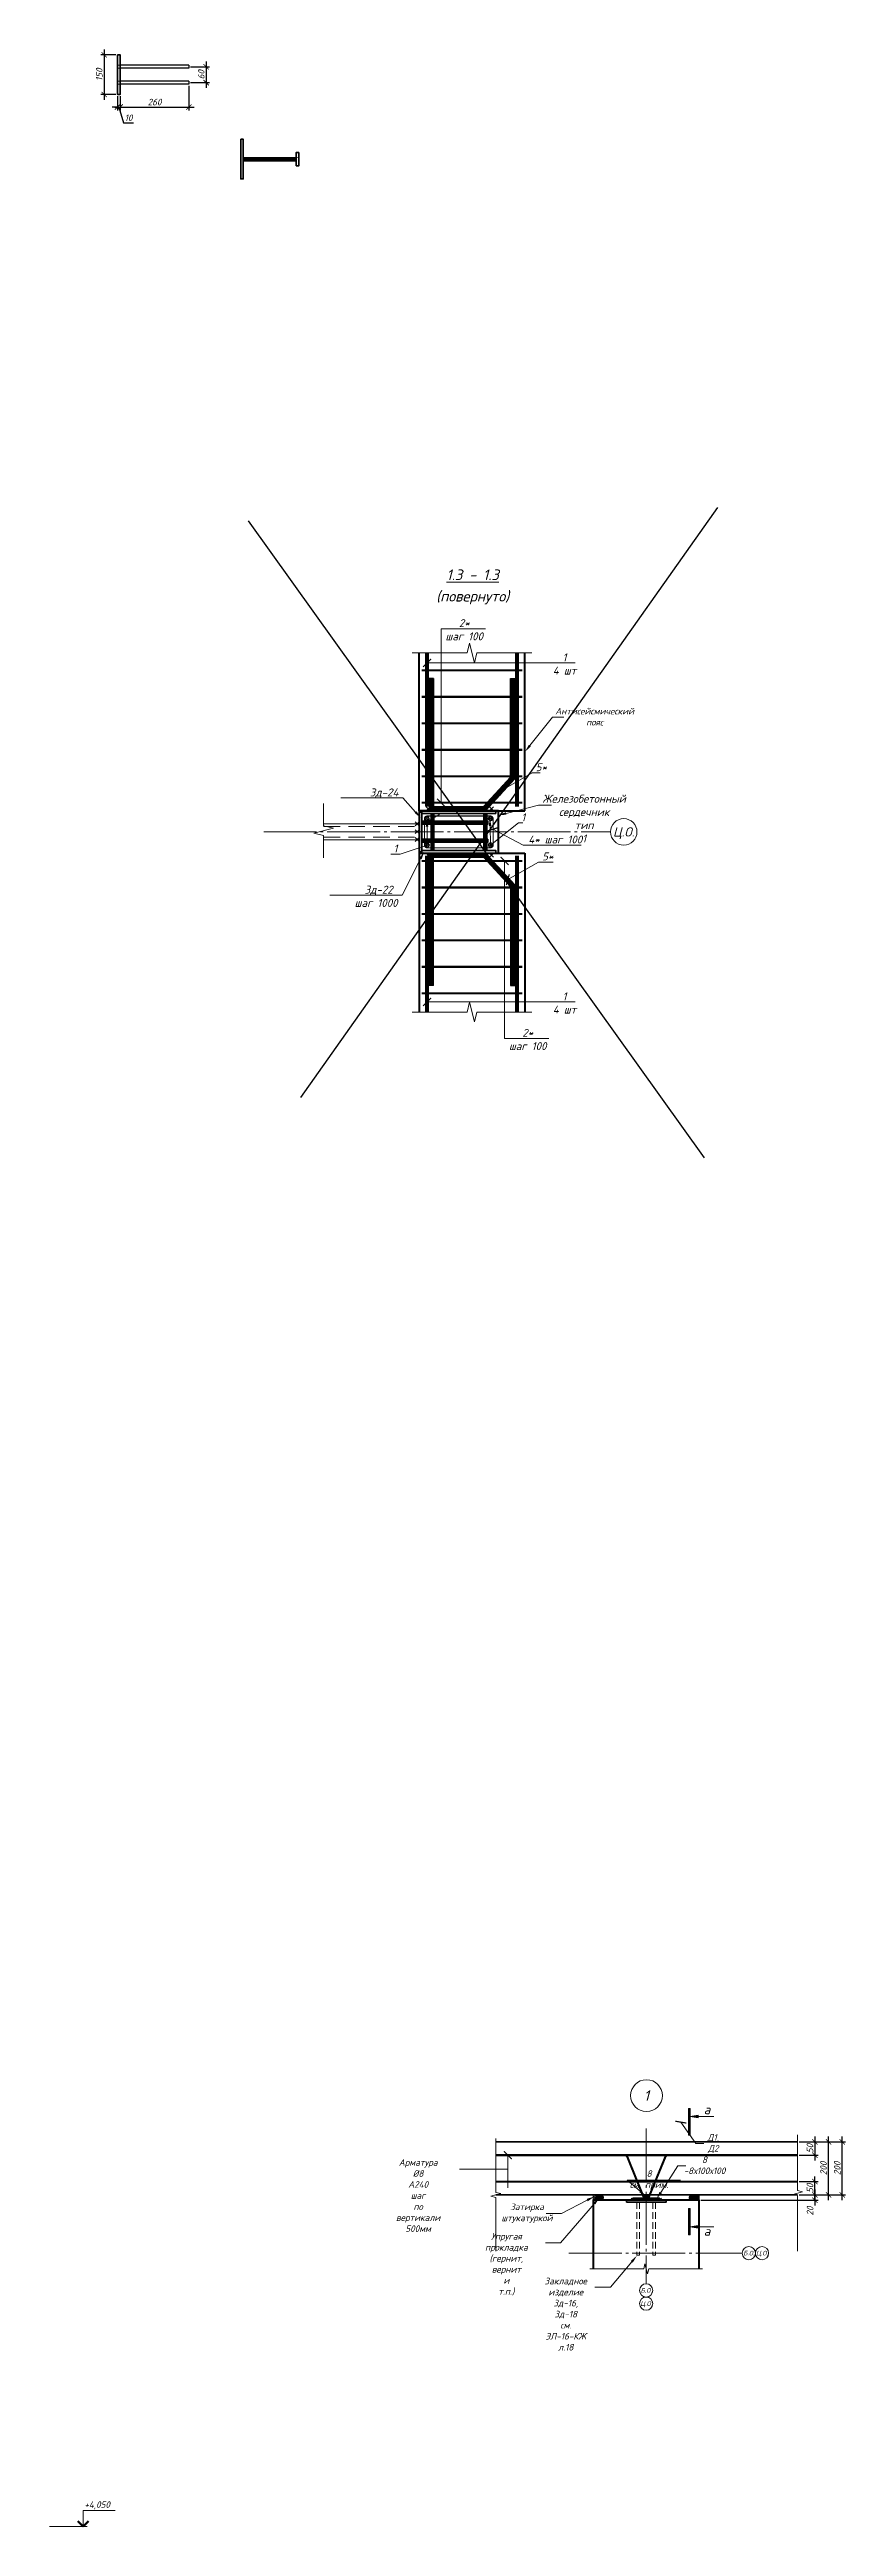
# Model space of a CAD drawing. Header units: millimetres. Extents: x -1807136 to 209800, y 0 to 410608.
# Drawn here: x 24615 to 27623, y 33299 to 42657 of the extents above; entities that cross this region are included whole.
import ezdxf
from ezdxf import colors
from ezdxf.entities.mleader import LeaderData, LeaderLine
from ezdxf.enums import TextEntityAlignment as Align
from ezdxf.math import Vec2, Vec3

# ---------------------------------------------------------------- set-up
doc = ezdxf.new("R2010")
doc.units = ezdxf.units.MM
doc.header["$PDMODE"] = 3
for name, pattern in [('DASHED2', [0.375, 0.25, -0.125]), ('GOST2.303 5', [24, 20, -1.5, 1, -1.5]), ('HIDDEN', [0.375, 0.25, -0.125])]:
    doc.linetypes.add(name, pattern=pattern)
doc.layers.get('0').update_dxf_attribs({"lineweight": 5})
doc.layers.get('Defpoints').update_dxf_attribs({"lineweight": 0})
for name, color, linetype, lineweight in [('!!!Металл', 7, 'Continuous', 15), ('!!!Металл разрез', 7, 'Continuous', 35), ('#Cварка', 96, 'Continuous', 30), ('#Dimensions', 7, 'Continuous', 9), ('#Арматура', 152, 'Continuous', 30), ('#Бетон разрез', 22, 'Continuous', 40), ('#Выноски', 7, 'Continuous', 15), ('#Газобетон', 152, 'Continuous', 35), ('#Границы штриховок', 7, 'Continuous', 20), ('#Оси', 7, 'Continuous', 9), ('#разм', 7, 'Continuous', 9), ('A-okno', 7, 'Continuous', 0), ('k_ Каркасы', 66, 'Continuous', 0), ('k_ Размеры', 7, 'Continuous', 15), ('Штриховка', 7, 'Continuous', 25)]:
    doc.layers.add(name, color=color, linetype=linetype, lineweight=lineweight)
doc.layers.add('#Hatch', color=252, linetype='Continuous', lineweight=5, true_color=0x696969)
doc.layers.add('#Арматура вид_2', color=7, linetype='Continuous', lineweight=35, true_color=0x616161)
doc.styles.add('GOST 2.304', font='isocpeui.ttf')
doc.styles.get("Standard").update_dxf_attribs({"font": 'arial.ttf'})
doc.styles.add('STEP PR', font='isocpeui.ttf')
doc.dimstyles.new('SPDS', dxfattribs={"dimscale": 10, "dimtxt": 2.5, "dimasz": 2, "dimexe": 1.25, "dimexo": 0.625, "dimtad": 1, "dimdec": 0, "dimrnd": 0.001, "dimtxsty": 'STEP PR', "dimblk": 'ARCHTICK', "dimcen": 2.5, "dimdle": 2, "dimclrd": 256, "dimclre": 256, "dimclrt": 7, "dimadec": 0, "dimazin": 2, "dimtfac": 0.75, "dimtdec": 0, "dimtmove": 1, "dimatfit": 3, "dimfxl": 1, "dimtolj": 1, "dimarcsym": 1})
pattern_1 = [(37.5, (7688.913, 2869.9263), (-0.08000156, 2.44706619), [0, -1.9304, 0, -2.159, 0, -2.06375]), (7.5, (7688.913, 2869.9263), (2.24761642, 3.5841255), [0, -1.0414, 0, -1.7399, 0, -0.66675]), (327.5, (7687.3509, 2869.9263), (3.95496185, 0.00718592), [0, -0.635, 0, -2.286, 0, -2.9845]), (317.5, (7687.351, 2869.9263), (3.81778226, 1.11464662), [0, -0.3175, 0, -1.4986, 0, -1.7145])]
pattern_2 = [(45, (7692.1996, 2869.9263), (-1.122532015, 1.122532015), []), (135, (7692.1996, 2869.9263), (-1.122532015, -1.122532015), [])]

msp = doc.modelspace()

# ---------------------------------------------------------------- texts
at = {"layer": '#Dimensions', "style": 'STEP PR'}
for s, p in [('(повернуто)', (26214.13083, 40571.51016)), ('%%U1.3 - 1.3', (26214.13083, 40652.66015))]:
    msp.add_text(s, height=40, dxfattribs=at).set_placement(p, align=Align.CENTER)
at = {"layer": '#Оси', "linetype": 'Continuous', "ltscale": 100, "style": 'GOST 2.304'}
for s, height, p in [('Ц.О.', 35, (26785.08193, 39701.28124)), ('Б.О.', 17.5, (27257.92456, 34332.07622)), ('Ц.О.', 17.5, (27307.92456, 34332.07622)), ('Б.О.', 17.5, (26870.11944, 34191.26748)), ('Ц.О.', 17.5, (26870.11944, 34141.26748))]:
    msp.add_text(s, height=height, dxfattribs=at).set_placement(p, align=Align.MIDDLE_CENTER)

# ---------------------------------------------------------------- blocks, each defined once
blk = doc.blocks.new('_ArchTick')
at = {"color": 0, "linetype": 'ByBlock', "const_width": 0.15}
blk.add_lwpolyline([(-0.5, -0.5), (0.5, 0.5)], dxfattribs=at)
blk = doc.blocks.new('*D214')
at = {"layer": 'Defpoints', "color": 0, "transparency": 16777216}
for p in [(24871.6, 42636.8), (24821.1, 42486.8), (24871.6, 42486.8)]:
    blk.add_point(p, dxfattribs=at)
at = {"layer": 'k_ Размеры', "lineweight": -2, "transparency": 16777216}
for p, q in [((24865.3, 42636.8), (24808.6, 42636.8)), ((24821.1, 42656.8), (24821.1, 42466.8)), ((24865.3, 42486.8), (24808.6, 42486.8))]:
    blk.add_line(p, q, dxfattribs=at)
at = {"layer": 'k_ Размеры', "lineweight": -2, "transparency": 16777216, "xscale": 20, "yscale": 20, "zscale": 20}
for p, rotation in [((24821.1, 42636.8), 90), ((24821.1, 42486.8), 270)]:
    blk.add_blockref('_ArchTick', p, dxfattribs=dict(at, rotation=rotation))
at = {"layer": 'k_ Размеры', "color": 7, "transparency": 16777216, "insert": (24802.4, 42561.8), "char_height": 25, "attachment_point": 5, "rotation": 90, "style": 'STEP PR'}
blk.add_mtext('\\A1;150', dxfattribs=at)
blk = doc.blocks.new('*D215')
at = {"layer": 'Defpoints', "color": 0, "transparency": 16777216}
for p in [(24871.6, 42486.8), (24881.6, 42486.8), (24881.6, 42439.6)]:
    blk.add_point(p, dxfattribs=at)
at = {"layer": 'k_ Размеры', "lineweight": -2, "transparency": 16777216}
for p, q in [((24871.6, 42439.6), (24851.6, 42439.6)), ((24871.6, 42480.6), (24871.6, 42427.1)), ((24871.6, 42439.6), (24881.6, 42439.6)), ((24871.6, 42439.6), (24881.6, 42439.6)), ((24876.6, 42439.6), (24894.4, 42380.2)), ((24881.6, 42480.6), (24881.6, 42427.1)), ((24881.6, 42439.6), (24901.6, 42439.6)), ((24894.4, 42380.2), (24932, 42380.2))]:
    blk.add_line(p, q, dxfattribs=at)
at = {"layer": 'k_ Размеры', "lineweight": -2, "transparency": 16777216, "xscale": 20, "yscale": 20, "zscale": 20}
blk.add_blockref('_ArchTick', (24871.6, 42439.6), dxfattribs=at)
at = {"layer": 'k_ Размеры', "lineweight": -2, "transparency": 16777216, "xscale": 20, "yscale": 20, "zscale": 20, "rotation": 180}
blk.add_blockref('_ArchTick', (24881.6, 42439.6), dxfattribs=at)
at = {"layer": 'k_ Размеры', "color": 7, "transparency": 16777216, "insert": (24913.2, 42399), "char_height": 25, "attachment_point": 5, "style": 'STEP PR'}
blk.add_mtext('\\A1;10', dxfattribs=at)
blk = doc.blocks.new('*D216')
at = {"layer": 'Defpoints', "color": 0, "transparency": 16777216}
for p in [(24881.6, 42486.8), (25141.6, 42525.8), (25141.6, 42439.6)]:
    blk.add_point(p, dxfattribs=at)
at = {"layer": 'k_ Размеры', "lineweight": -2, "transparency": 16777216}
for p, q in [((25141.6, 42519.6), (25141.6, 42427.1)), ((24861.6, 42439.6), (25161.6, 42439.6)), ((24881.6, 42480.6), (24881.6, 42427.1))]:
    blk.add_line(p, q, dxfattribs=at)
at = {"layer": 'k_ Размеры', "lineweight": -2, "transparency": 16777216, "xscale": 20, "yscale": 20, "zscale": 20, "rotation": 180}
blk.add_blockref('_ArchTick', (24881.6, 42439.6), dxfattribs=at)
at = {"layer": 'k_ Размеры', "lineweight": -2, "transparency": 16777216, "xscale": 20, "yscale": 20, "zscale": 20}
blk.add_blockref('_ArchTick', (25141.6, 42439.6), dxfattribs=at)
at = {"layer": 'k_ Размеры', "color": 7, "transparency": 16777216, "insert": (25011.6, 42458.3), "char_height": 25, "attachment_point": 5, "style": 'STEP PR'}
blk.add_mtext('\\A1;260', dxfattribs=at)
blk = doc.blocks.new('*D217')
at = {"layer": 'Defpoints', "color": 0, "transparency": 16777216}
for p in [(25141.6, 42591.8), (25141.6, 42531.8), (25206.7, 42531.8)]:
    blk.add_point(p, dxfattribs=at)
at = {"layer": 'k_ Размеры', "lineweight": -2, "transparency": 16777216}
for p, q in [((25147.8, 42591.8), (25219.2, 42591.8)), ((25206.7, 42611.8), (25206.7, 42511.8)), ((25147.8, 42531.8), (25219.2, 42531.8))]:
    blk.add_line(p, q, dxfattribs=at)
at = {"layer": 'k_ Размеры', "lineweight": -2, "transparency": 16777216, "xscale": 20, "yscale": 20, "zscale": 20}
for p, rotation in [((25206.7, 42591.8), 90), ((25206.7, 42531.8), 270)]:
    blk.add_blockref('_ArchTick', p, dxfattribs=dict(at, rotation=rotation))
at = {"layer": 'k_ Размеры', "color": 7, "transparency": 16777216, "insert": (25187.9, 42561.8), "char_height": 25, "attachment_point": 5, "rotation": 90, "style": 'STEP PR'}
blk.add_mtext('\\A1;60', dxfattribs=at)
blk = doc.blocks.new('*U247')
at = {"color": 0, "linetype": 'ByBlock', "lineweight": -2}
for p, q in [((13.58, 0), (13.9, 1.25)), ((13.9, 1.25), (14.52, -1.25)), ((13.58, 0), (0, 0)), ((14.52, -1.25), (14.83, 0)), ((28.42, 0), (14.83, 0))]:
    blk.add_line(p, q, dxfattribs=at)
blk = doc.blocks.new('*U246')
at = {"color": 0, "linetype": 'ByBlock', "lineweight": -2}
for p, q in [((14.02, 0), (14.33, 1.25)), ((14.33, 1.25), (14.96, -1.25)), ((14.02, 0), (0, 0)), ((14.96, -1.25), (15.27, 0)), ((29.29, 0), (15.27, 0))]:
    blk.add_line(p, q, dxfattribs=at)
blk = doc.blocks.new('*U248')
at = {"layer": '#Арматура', "lineweight": 0}
h = blk.add_hatch(dxfattribs=at)
h.set_pattern_fill('ANSI31', scale=1.2)
edge = h.paths.add_edge_path()
edge.add_arc((0, 6), 6, 0, 360)
blk.add_circle((0, 6), 6)
blk = doc.blocks.new('*D272')
at = {"layer": 'Defpoints', "color": 0, "transparency": 16777216}
for p in [(27442.6, 34752.1), (27610.9, 34752.1), (27442.6, 34552.1)]:
    blk.add_point(p, dxfattribs=at)
at = {"layer": 'k_ Размеры', "lineweight": -2, "transparency": 16777216}
for p, q in [((27448.8, 34752.1), (27623.4, 34752.1)), ((27610.9, 34532.1), (27610.9, 34772.1)), ((27448.8, 34552.1), (27623.4, 34552.1))]:
    blk.add_line(p, q, dxfattribs=at)
at = {"layer": 'k_ Размеры', "lineweight": -2, "transparency": 16777216, "xscale": 20, "yscale": 20, "zscale": 20}
for p, rotation in [((27610.9, 34752.1), 90), ((27610.9, 34552.1), 270)]:
    blk.add_blockref('_ArchTick', p, dxfattribs=dict(at, rotation=rotation))
at = {"layer": 'k_ Размеры', "color": 7, "transparency": 16777216, "insert": (27592.2, 34652.1), "char_height": 25, "attachment_point": 5, "rotation": 90, "style": 'STEP PR'}
blk.add_mtext('\\A1;200', dxfattribs=at)
blk = doc.blocks.new('*D273')
at = {"layer": 'Defpoints', "color": 0, "transparency": 16777216}
for p in [(27442.6, 34752.1), (27559.2, 34752.1), (27442.6, 34552.1)]:
    blk.add_point(p, dxfattribs=at)
at = {"layer": 'k_ Размеры', "lineweight": -2, "transparency": 16777216}
for p, q in [((27448.8, 34752.1), (27571.7, 34752.1)), ((27559.2, 34532.1), (27559.2, 34772.1)), ((27448.8, 34552.1), (27571.7, 34552.1))]:
    blk.add_line(p, q, dxfattribs=at)
at = {"layer": 'k_ Размеры', "lineweight": -2, "transparency": 16777216, "xscale": 20, "yscale": 20, "zscale": 20}
for p, rotation in [((27559.2, 34752.1), 90), ((27559.2, 34552.1), 270)]:
    blk.add_blockref('_ArchTick', p, dxfattribs=dict(at, rotation=rotation))
at = {"layer": 'k_ Размеры', "color": 7, "transparency": 16777216, "insert": (27540.4, 34652.1), "char_height": 25, "attachment_point": 5, "rotation": 90, "style": 'STEP PR'}
blk.add_mtext('\\A1;200', dxfattribs=at)
blk = doc.blocks.new('*U251')
at = {"color": 0, "linetype": 'ByBlock', "lineweight": -2}
for p, q in [((13.58, 0), (13.9, 1.25)), ((13.9, 1.25), (14.52, -1.25)), ((13.58, 0), (0, 0)), ((14.52, -1.25), (14.83, 0)), ((28.42, 0), (14.83, 0))]:
    blk.add_line(p, q, dxfattribs=at)
blk = doc.blocks.new('*D274')
at = {"layer": 'Defpoints', "color": 0, "transparency": 16777216}
for p in [(27442.6, 34602.1), (27442.6, 34552.1), (27507.9, 34602.1)]:
    blk.add_point(p, dxfattribs=at)
at = {"layer": 'k_ Размеры', "lineweight": -2, "transparency": 16777216}
for p, q in [((27448.8, 34602.1), (27520.4, 34602.1)), ((27448.8, 34552.1), (27520.4, 34552.1)), ((27507.9, 34532.1), (27507.9, 34622.1))]:
    blk.add_line(p, q, dxfattribs=at)
at = {"layer": 'k_ Размеры', "lineweight": -2, "transparency": 16777216, "xscale": 20, "yscale": 20, "zscale": 20}
for p, rotation in [((27507.9, 34602.1), 90), ((27507.9, 34552.1), 270)]:
    blk.add_blockref('_ArchTick', p, dxfattribs=dict(at, rotation=rotation))
at = {"layer": 'k_ Размеры', "color": 7, "transparency": 16777216, "insert": (27489.2, 34577.1), "char_height": 25, "attachment_point": 5, "rotation": 90, "style": 'STEP PR'}
blk.add_mtext('\\A1;50', dxfattribs=at)
blk = doc.blocks.new('*D275')
at = {"layer": 'Defpoints', "color": 0, "transparency": 16777216}
for p in [(27442.6, 34752.1), (27442.6, 34702.1), (27507.9, 34702.1)]:
    blk.add_point(p, dxfattribs=at)
at = {"layer": 'k_ Размеры', "lineweight": -2, "transparency": 16777216}
for p, q in [((27448.8, 34752.1), (27520.4, 34752.1)), ((27507.9, 34772.1), (27507.9, 34682.1)), ((27448.8, 34702.1), (27520.4, 34702.1))]:
    blk.add_line(p, q, dxfattribs=at)
at = {"layer": 'k_ Размеры', "lineweight": -2, "transparency": 16777216, "xscale": 20, "yscale": 20, "zscale": 20}
for p, rotation in [((27507.9, 34752.1), 90), ((27507.9, 34702.1), 270)]:
    blk.add_blockref('_ArchTick', p, dxfattribs=dict(at, rotation=rotation))
at = {"layer": 'k_ Размеры', "color": 7, "transparency": 16777216, "insert": (27489.2, 34727.1), "char_height": 25, "attachment_point": 5, "rotation": 90, "style": 'STEP PR'}
blk.add_mtext('\\A1;50', dxfattribs=at)
blk = doc.blocks.new('*D276')
at = {"layer": 'Defpoints', "color": 0, "transparency": 16777216}
for p in [(27070.1, 34532.1), (27442.6, 34552.1), (27507.9, 34532.1)]:
    blk.add_point(p, dxfattribs=at)
at = {"layer": 'k_ Размеры', "lineweight": -2, "transparency": 16777216}
for p, q in [((27076.4, 34532.1), (27520.4, 34532.1)), ((27448.8, 34552.1), (27520.4, 34552.1)), ((27507.9, 34572.1), (27507.9, 34512.1))]:
    blk.add_line(p, q, dxfattribs=at)
at = {"layer": 'k_ Размеры', "lineweight": -2, "transparency": 16777216, "xscale": 20, "yscale": 20, "zscale": 20}
for p, rotation in [((27507.9, 34552.1), 90), ((27507.9, 34532.1), 270)]:
    blk.add_blockref('_ArchTick', p, dxfattribs=dict(at, rotation=rotation))
at = {"layer": 'k_ Размеры', "color": 7, "transparency": 16777216, "insert": (27489.5, 34491.1), "char_height": 25, "attachment_point": 5, "rotation": 90, "style": 'STEP PR'}
blk.add_mtext('\\A1;20', dxfattribs=at)
blk = doc.blocks.new('*U255')
for p, q in [((-0.5, 0.5), (0.5, -0.5)), ((0.5, 0.5), (-0.5, -0.5)), ((1.5, 0.5), (2.5, -0.5)), ((2.5, 0.5), (1.5, -0.5)), ((3.5, 0.5), (4.5, -0.5)), ((4.5, 0.5), (3.5, -0.5))]:
    blk.add_line(p, q)
blk = doc.blocks.new('_None')
blk = doc.blocks.new('*U265')
at = {"color": 0, "linetype": 'ByBlock', "lineweight": -2}
blk.add_circle((0, 0), 6, dxfattribs=at)
blk.add_attdef('Узел', text='', height=4, dxfattribs=at).set_placement((0, 0), align=Align.MIDDLE_CENTER)
blk = doc.blocks.new('*U267')
at = {"linetype": 'ByBlock', "ltscale": 100}
h = blk.add_hatch(color=256, dxfattribs=at)
h.dxf.hatch_style = 1
h.paths.add_polyline_path([(35, 1000), (-35, 1000), (-35, 0), (35, 0)])
h = blk.add_hatch(color=256, dxfattribs=at)
h.dxf.hatch_style = 1
h.paths.add_polyline_path([(335, 750), (335, 700), (335, 650), (35, 700)])
for p, q in [((-35, 1000), (35, 1000)), ((-35, 0), (-35, 1000)), ((35, 1000), (35, 0)), ((35, 0), (-35, 0)), ((35, 700), (335, 750)), ((35, 700), (335, 650)), ((335, 750), (335, 700)), ((335, 650), (335, 700))]:
    blk.add_line(p, q, dxfattribs=at)
at = {"linetype": 'ByBlock', "ltscale": 100, "extrusion": (0, 1, 0), "elevation": 700}
blk.add_lwpolyline([(-925, 0), (-335, 0)], dxfattribs=at)
at = {"ltscale": 100, "style": 'STEP PR'}
blk.add_attdef('Nv', text='', height=350, dxfattribs=at).set_placement((781, 790), align=Align.RIGHT)
blk = doc.blocks.new('*U268')
at = {"linetype": 'ByBlock', "ltscale": 100}
h = blk.add_hatch(color=256, dxfattribs=at)
h.dxf.hatch_style = 1
h.paths.add_polyline_path([(35, 0), (-35, 0), (-35, -1000), (35, -1000)])
h = blk.add_hatch(color=256, dxfattribs=at)
h.dxf.hatch_style = 1
h.paths.add_polyline_path([(335, -750), (335, -700), (335, -650), (35, -700)])
for p, q in [((35, 0), (-35, 0)), ((-35, 0), (-35, -1000)), ((35, -1000), (35, 0)), ((35, -700), (335, -650)), ((35, -700), (335, -750)), ((335, -650), (335, -700)), ((335, -750), (335, -700)), ((-35, -1000), (35, -1000))]:
    blk.add_line(p, q, dxfattribs=at)
at = {"linetype": 'ByBlock', "ltscale": 100, "extrusion": (0, -1, 0), "elevation": 700}
blk.add_lwpolyline([(925, 0), (335, 0)], dxfattribs=at)
at = {"ltscale": 100, "style": 'STEP PR'}
blk.add_attdef('Nv', text='', height=350, dxfattribs=at).set_placement((781, -1140), align=Align.RIGHT)
blk = doc.blocks.new('*U97')
at = {"layer": '#разм', "ltscale": 100, "elevation": 0}
for points in [[(4577173, -920400), (4578375, -920400)], [(4577173, -921000), (4577173, -920400)], [(4575899, -921000), (4577323, -921000)]]:
    blk.add_lwpolyline(points, dxfattribs=at)
at = {"layer": 'A-okno', "color": 0, "lineweight": 50, "ltscale": 100, "elevation": 0}
for points in [[(4577173, -921000), (4576973, -920800)], [(4577173, -921000), (4577373, -920800)]]:
    blk.add_lwpolyline(points, dxfattribs=at)
at = {"layer": '#разм', "style": 'STEP PR'}
for tag, p in [('ОТМЕТКА', (4577216, -920299)), ('ПРИМЕЧАНИЕ', (4577314, -920711))]:
    blk.add_attdef(tag, p, '', height=250, dxfattribs=at)
blk = doc.blocks.new('*U100')
at = {"color": 0, "linetype": 'ByBlock', "lineweight": -2}
for p, q in [((6.92, 0), (7.23, 1.25)), ((7.23, 1.25), (7.85, -1.25)), ((6.92, 0), (0, 0)), ((7.85, -1.25), (8.17, 0)), ((15.08, 0), (8.17, 0))]:
    blk.add_line(p, q, dxfattribs=at)
blk = doc.blocks.new('*U88')
at = {"color": 0, "linetype": 'ByBlock', "lineweight": -2}
for p, q in [((6.92, 0), (7.23, 1.25)), ((7.23, 1.25), (7.85, -1.25)), ((6.92, 0), (0, 0)), ((7.85, -1.25), (8.17, 0)), ((15.08, 0), (8.17, 0))]:
    blk.add_line(p, q, dxfattribs=at)
blk = doc.blocks.new('*U29')
at = {"layer": '#Арматура', "lineweight": 0}
h = blk.add_hatch(dxfattribs=at)
h.set_pattern_fill('ANSI31', scale=1.6)
edge = h.paths.add_edge_path()
edge.add_arc((0, 8), 8, 0, 360)
blk.add_circle((0, 8), 8)
blk = doc.blocks.new('*U106')
at = {"color": 0, "linetype": 'ByBlock', "lineweight": -2}
for p, q in [((2.78125, 0), (3.09375, 1.25)), ((3.09375, 1.25), (3.71875, -1.25)), ((2.78125, 0), (0, 0)), ((3.71875, -1.25), (4.03125, 0)), ((6.8125, 0), (4.03125, 0))]:
    blk.add_line(p, q, dxfattribs=at)
blk = doc.blocks.new('*U92')
for p, q in [((-0.5, 0.5), (0.5, -0.5)), ((0.5, 0.5), (-0.5, -0.5)), ((1.5, 0.5), (2.5, -0.5)), ((2.5, 0.5), (1.5, -0.5)), ((3.5, 0.5), (4.5, -0.5)), ((4.5, 0.5), (3.5, -0.5))]:
    blk.add_line(p, q)
blk = doc.blocks.new('*U182')
for p, q in [((-0.5, 0.5), (0.5, -0.5)), ((0.5, 0.5), (-0.5, -0.5)), ((1.5, 0.5), (2.5, -0.5)), ((2.5, 0.5), (1.5, -0.5)), ((3.5, 0.5), (4.5, -0.5)), ((4.5, 0.5), (3.5, -0.5)), ((5.5, 0.5), (6.5, -0.5)), ((6.5, 0.5), (5.5, -0.5)), ((7.5, 0.5), (8.5, -0.5)), ((8.5, 0.5), (7.5, -0.5)), ((9.5, 0.5), (10.5, -0.5)), ((10.5, 0.5), (9.5, -0.5)), ((11.5, 0.5), (12.5, -0.5)), ((12.5, 0.5), (11.5, -0.5)), ((13.5, 0.5), (14.5, -0.5)), ((14.5, 0.5), (13.5, -0.5)), ((15.5, 0.5), (16.5, -0.5)), ((16.5, 0.5), (15.5, -0.5))]:
    blk.add_line(p, q)
blk = doc.blocks.new('*U107')
for p, q in [((-0.5, 0.5), (0.5, -0.5)), ((0.5, 0.5), (-0.5, -0.5)), ((1.5, 0.5), (2.5, -0.5)), ((2.5, 0.5), (1.5, -0.5)), ((3.5, 0.5), (4.5, -0.5)), ((4.5, 0.5), (3.5, -0.5)), ((5.5, 0.5), (6.5, -0.5)), ((6.5, 0.5), (5.5, -0.5)), ((7.5, 0.5), (8.5, -0.5)), ((8.5, 0.5), (7.5, -0.5)), ((9.5, 0.5), (10.5, -0.5)), ((10.5, 0.5), (9.5, -0.5)), ((11.5, 0.5), (12.5, -0.5)), ((12.5, 0.5), (11.5, -0.5)), ((13.5, 0.5), (14.5, -0.5)), ((14.5, 0.5), (13.5, -0.5)), ((15.5, 0.5), (16.5, -0.5)), ((16.5, 0.5), (15.5, -0.5))]:
    blk.add_line(p, q)

# ---------------------------------------------------------------- dimensions: what is measured, and where the dimension line sits
at = {"layer": 'k_ Размеры'}
for base, p1, p2, picture, middle in [((24821.13092, 42486.83501), (24871.56146, 42636.83501), (24871.56146, 42486.83501), '*D214', (24802.38092, 42561.83501)), ((25206.67565, 42531.83501), (25141.56146, 42591.83501), (25141.56146, 42531.83501), '*D217', (25187.92565, 42561.83501))]:
    dim = msp.add_linear_dim(base=base, p1=p1, p2=p2, angle=90, dimstyle='SPDS', dxfattribs=at)
    dim.commit()
    dim.dimension.update_dxf_attribs({"geometry": picture, "text_midpoint": middle})
for base, p1, p2, picture, middle in [((24881.56146, 42439.57601), (24871.56146, 42486.83501), (24881.56146, 42486.83501), '*D215', (24900.62396, 42398.95101)), ((25141.56146, 42439.57601), (24881.56146, 42486.83501), (25141.56146, 42525.83501), '*D216', (25011.56146, 42458.32601))]:
    dim = msp.add_linear_dim(base=base, p1=p1, p2=p2, dimstyle='SPDS', dxfattribs=at)
    dim.commit()
    dim.dimension.update_dxf_attribs({"geometry": picture, "text_midpoint": middle})
for base, p1, p2, picture, middle in [((27610.90959, 34752.07622), (27442.56672, 34552.07622), (27442.56672, 34752.07622), '*D272', (27592.15959, 34652.07622)), ((27507.94927, 34702.07622), (27442.56672, 34752.07622), (27442.56672, 34702.07622), '*D275', (27489.19927, 34727.07622)), ((27507.94927, 34602.07622), (27442.56672, 34552.07622), (27442.56672, 34602.07622), '*D274', (27489.19927, 34577.07622))]:
    dim = msp.add_linear_dim(base=base, p1=p1, p2=p2, angle=90, dimstyle='SPDS', override={"dimscale": 10}, dxfattribs=at)
    dim.commit()
    dim.dimension.update_dxf_attribs({"geometry": picture, "text_midpoint": middle})
dim = msp.add_linear_dim(base=(27559.16608, 34752.07622), p1=(27442.56672, 34552.07622), p2=(27442.56672, 34752.07622), angle=90, text='200', dimstyle='SPDS', override={"dimscale": 10}, dxfattribs=at)
dim.commit()
dim.dimension.update_dxf_attribs({"geometry": '*D273', "text_midpoint": (27540.41608, 34652.07622)})
dim = msp.add_linear_dim(base=(27507.94927, 34532.07622), p1=(27442.56672, 34552.07622), p2=(27070.11944, 34532.07622), angle=90, dimstyle='SPDS', dxfattribs=at)
dim.commit()
dim.dimension.update_dxf_attribs({"geometry": '*D276', "text_midpoint": (27508.23946, 34491.09767), "dimtype": 160})

# ---------------------------------------------------------------- hatches: boundary and pattern name
at = {"layer": '#Hatch'}
h = msp.add_hatch(dxfattribs=at)
h.set_pattern_fill('AR-SAND', color=256, scale=0.05)
h.set_pattern_definition(pattern_1)
edge = h.paths.add_edge_path()
edge.add_line((26670.11944, 34552.07622), (26670.11944, 34532.07622))
edge.add_line((26670.11944, 34532.07622), (26693.58095, 34532.07622))
edge.add_ellipse((26693.58095, 34542.07622), major_axis=(14.57418, 0), ratio=0.6861448396, start_angle=90, end_angle=270, ccw=False)
edge.add_line((26693.58095, 34552.07622), (26670.11944, 34552.07622))
h = msp.add_hatch(dxfattribs=at)
h.set_pattern_fill('ANSI37', color=256, scale=0.5)
h.set_pattern_definition(pattern_2)
edge = h.paths.add_edge_path()
edge.add_ellipse((26693.58095, 34542.07622), major_axis=(14.57418, 0), ratio=0.6861448396, start_angle=0, end_angle=360)
h = msp.add_hatch(dxfattribs=at)
h.set_pattern_fill('ANSI37', color=256, scale=0.5)
h.set_pattern_definition(pattern_2)
edge = h.paths.add_edge_path()
edge.add_ellipse((27046.65794, 34542.07622), major_axis=(-14.57418, 0), ratio=0.6861448396, start_angle=0, end_angle=360, ccw=False)
h = msp.add_hatch(dxfattribs=at)
h.set_pattern_fill('AR-SAND', color=256, scale=0.05)
h.set_pattern_definition(pattern_1)
edge = h.paths.add_edge_path()
edge.add_ellipse((27046.65794, 34542.07622), major_axis=(-14.57418, 0), ratio=0.6861448396, start_angle=90, end_angle=270)
edge.add_line((27046.65794, 34552.07622), (27070.11944, 34552.07622))
edge.add_line((27070.11944, 34552.07622), (27070.11944, 34532.07622))
edge.add_line((27070.11944, 34532.07622), (27046.65794, 34532.07622))

# ---------------------------------------------------------------- linework, layer by layer
at = {"layer": '!!!Металл'}
for points in [[(25650.82204, 39731.28124), (26011.56729, 39731.28124)], [(25650.82204, 39671.28124), (26011.56729, 39671.28124)]]:
    msp.add_lwpolyline(points, dxfattribs=at)
at = {"layer": '!!!Металл', "linetype": 'HIDDEN', "ltscale": 250}
msp.add_lwpolyline([(25650.82204, 39721.28124), (26011.56729, 39721.28124)], dxfattribs=at)
at = {"layer": '!!!Металл разрез'}
for points in [[(24871.56146, 42636.83501), (24881.56146, 42636.83501), (24881.56146, 42486.83501), (24871.56146, 42486.83501)], [(25337.18786, 42317.95684), (25347.18786, 42317.95684), (25347.18786, 42167.95684), (25337.18786, 42167.95684)], [(25557.18786, 42267.95684), (25547.18786, 42267.95684), (25547.18786, 42217.95684), (25557.18786, 42217.95684)], [(26011.56729, 39776.28124), (26021.56729, 39776.28124), (26021.56729, 39626.28124), (26011.56729, 39626.28124)], [(26021.56729, 39781.28124), (26021.56729, 39771.28124), (26301.56729, 39771.28124), (26301.56729, 39781.28124)], [(26021.56729, 39621.28124), (26021.56729, 39631.28124), (26301.56729, 39631.28124), (26301.56729, 39621.28124)], [(26795.11944, 34524.07622), (26795.11944, 34532.07622), (26945.11944, 34532.07622), (26945.11944, 34524.07622)]]:
    msp.add_lwpolyline(points, close=True, dxfattribs=at)
for points in [[(26870.11944, 34540.07622), (26820.11944, 34540.07622), (26820.11944, 34532.07622)], [(26870.11944, 34540.07622), (26920.11944, 34540.07622), (26920.11944, 34532.07622)]]:
    msp.add_lwpolyline(points, dxfattribs=at)
at = {"layer": '#Арматура'}
for points in [[(25141.56146, 42597.83501), (24881.56146, 42597.83501)], [(25141.56146, 42585.83501), (24881.56146, 42585.83501)], [(25141.56146, 42597.83501), (25141.56146, 42585.83501)], [(25141.56146, 42537.83501), (24881.56146, 42537.83501)], [(25141.56146, 42525.83501), (24881.56146, 42525.83501)], [(25141.56146, 42537.83501), (25141.56146, 42525.83501)], [(25347.18786, 42248.95684), (25547.18786, 42248.95684)], [(25347.18786, 42236.95684), (25547.18786, 42236.95684)], [(26049.56729, 40281.28124), (26049.56729, 39781.28124), (26262.56199, 39781.28124), (26373.56729, 39901.53698), (26373.56729, 40281.28124)], [(26065.56729, 40281.28124), (26049.56729, 40281.28124)], [(26065.56729, 40281.28124), (26065.56729, 39797.28124), (26255.55669, 39797.28124), (26357.56729, 39907.79273), (26357.56729, 40281.28124)], [(26357.56729, 40281.28124), (26373.56729, 40281.28124)], [(26055.56729, 39771.28124), (26055.56729, 39631.28124)], [(26067.56729, 39771.28124), (26067.56729, 39631.28124)], [(26255.56729, 39771.28124), (26255.56729, 39631.28124)], [(26267.56729, 39771.28124), (26267.56729, 39631.28124)], [(26271.56729, 39741.28124), (26021.56729, 39741.28124)], [(26271.56729, 39729.28124), (26021.56729, 39729.28124)], [(26271.56729, 39741.28124), (26271.56729, 39729.28124)], [(26271.56729, 39673.28124), (26021.56729, 39673.28124)], [(26271.56729, 39661.28124), (26021.56729, 39661.28124)], [(26049.56729, 39121.28124), (26049.56729, 39621.28124), (26262.56199, 39621.28124), (26373.56729, 39501.0255), (26373.56729, 39121.28124)], [(26065.56729, 39121.28124), (26065.56729, 39605.28124), (26255.55669, 39605.28124), (26357.56729, 39494.76976), (26357.56729, 39121.28124)], [(26271.56729, 39673.28124), (26271.56729, 39661.28124)], [(26065.56729, 39121.28124), (26049.56729, 39121.28124)], [(26357.56729, 39121.28124), (26373.56729, 39121.28124)]]:
    msp.add_lwpolyline(points, dxfattribs=at)
for points, const_width in [([(26041.56729, 40377.18718), (26041.56729, 39796.28124)], 16), ([(26381.56729, 40377.18718), (26381.56729, 39796.28124)], 16), ([(26021.56729, 40311.28124), (26401.56729, 40311.28124)], 8), ([(26021.56729, 40211.28124), (26401.56729, 40211.28124)], 8), ([(26021.56729, 40111.28124), (26401.56729, 40111.28124)], 8), ([(26021.56729, 40011.28124), (26401.56729, 40011.28124)], 8), ([(26021.56729, 39911.28124), (26401.56729, 39911.28124)], 8), ([(26021.56729, 39811.28124), (26401.56729, 39811.28124)], 8), ([(26021.56729, 39591.28124), (26401.56729, 39591.28124)], 8), ([(26041.56729, 39611.28124), (26041.56729, 39020.73974)], 16), ([(26381.56729, 39611.28124), (26381.56729, 39020.73974)], 16), ([(26021.56729, 39491.28124), (26401.56729, 39491.28124)], 8), ([(26021.56729, 39391.28124), (26401.56729, 39391.28124)], 8), ([(26021.56729, 39291.28124), (26401.56729, 39291.28124)], 8), ([(26021.56729, 39191.28124), (26401.56729, 39191.28124)], 8), ([(26021.56729, 39091.28124), (26401.56729, 39091.28124)], 8), ([(26301.78378, 34702.07622), (27442.56672, 34702.07622)], 8), ([(26301.78378, 34602.07622), (27442.56672, 34602.07622)], 8)]:
    msp.add_lwpolyline(points, dxfattribs=dict(at, const_width=const_width))
at = {"layer": '#Арматура вид_2', "color": 7, "true_color": 0xffffff, "const_width": 12}
for points in [[(25347.18786, 42242.95684), (25547.18786, 42242.95684)], [(26061.56729, 39771.28124), (26061.56729, 39631.28124)], [(26261.56729, 39771.28124), (26261.56729, 39631.28124)], [(26271.56729, 39735.28124), (26021.56729, 39735.28124)], [(26271.56729, 39667.28124), (26021.56729, 39667.28124)]]:
    msp.add_lwpolyline(points, dxfattribs=at)
at = {"layer": '#Арматура вид_2', "const_width": 16}
for points in [[(26057.56729, 40281.28124), (26057.56729, 39789.28124), (26259.05934, 39789.28124), (26365.56729, 39904.66485), (26365.56729, 40281.28124)], [(26057.56729, 39121.28124), (26057.56729, 39613.28124), (26259.05934, 39613.28124), (26365.56729, 39497.89763), (26365.56729, 39121.28124)]]:
    msp.add_lwpolyline(points, dxfattribs=at)
at = {"layer": '#Арматура вид_2', "const_width": 8}
msp.add_lwpolyline([(27257.64114, 34702.07622), (26951.86997, 34702.07622, 0.3039319964), (26942.623, 34695.88324), (26879.35824, 34542.24939, -0.6681786379), (26860.88065, 34542.24939), (26798.62604, 34695.88324, 0.3039319964), (26789.37906, 34702.07622), (26480.64813, 34702.07622)], format="xyb", dxfattribs=at)
at = {"layer": '#Бетон разрез'}
for points in [[(26011.56729, 39781.28124), (26011.56729, 40377.18718)], [(26411.56729, 39781.28124), (26411.56729, 40377.18718)], [(26011.56729, 39781.28124), (26411.56729, 39781.28124)], [(26011.56729, 39621.28124), (26011.56729, 39020.73974)], [(26011.56729, 39621.28124), (26411.56729, 39621.28124)], [(26411.56729, 39621.28124), (26411.56729, 39020.73974)], [(27070.11944, 34272.93384), (27070.11944, 34532.07622), (26670.11944, 34532.07622), (26670.11944, 34272.93384)]]:
    msp.add_lwpolyline(points, dxfattribs=at)
msp.add_lwpolyline([(26011.56729, 39621.28124), (26311.56729, 39621.28124), (26311.56729, 39781.28124), (26011.56729, 39781.28124)], close=True, dxfattribs=at)
at = {"layer": '#Газобетон'}
for points in [[(26301.78378, 34752.07622), (27442.56672, 34752.07622)], [(26301.78378, 34552.07622), (27442.56672, 34552.07622)]]:
    msp.add_lwpolyline(points, dxfattribs=at)
at = {"layer": '#Границы штриховок'}
for points in [[(26670.11944, 34532.07622), (26670.11944, 34552.07622)], [(27070.11944, 34532.07622), (27070.11944, 34552.07622)]]:
    msp.add_lwpolyline(points, dxfattribs=at)
msp.add_ellipse((26693.58095, 34542.07622), major_axis=(14.57418, 0), ratio=0.6861448396, start_param=-1.5707963268, end_param=4.7123889804, dxfattribs=at)
at = {"layer": '#Границы штриховок', "extrusion": (0, 0, -1)}
msp.add_ellipse((27046.65794, 34542.07622), major_axis=(-14.57418, 0), ratio=0.6861448396, start_param=-1.5707963268, end_param=4.7123889804, dxfattribs=at)
at = {"layer": '#Оси', "linetype": 'GOST2.303 5', "ltscale": 10}
for points in [[(25424.39207, 39701.28124), (26685.08193, 39701.28124), (26735.08193, 39701.28124)], [(26870.11944, 34803.06487), (26870.11944, 34241.26748), (26870.11944, 34216.26748)], [(26577.57962, 34332.07622), (27207.92456, 34332.07622), (27232.92456, 34332.07622)]]:
    msp.add_lwpolyline(points, dxfattribs=at)
at = {"layer": '#Оси', "linetype": 'Continuous', "ltscale": 100}
for centre, radius in [((26785.08193, 39701.28124), 50), ((27257.92456, 34332.07622), 25), ((27307.92456, 34332.07622), 25), ((26870.11944, 34191.26748), 25), ((26870.11944, 34141.26748), 25)]:
    msp.add_circle(centre, radius, dxfattribs=at)
for points in [[(24881.56146, 42597.83501), (24871.56146, 42597.83501)], [(24881.56146, 42585.83501), (24871.56146, 42585.83501)], [(24881.56146, 42537.83501), (24871.56146, 42537.83501)], [(24881.56146, 42525.83501), (24871.56146, 42525.83501)], [(25557.18786, 42267.95684), (25557.18786, 42217.95684)], [(26095.56729, 39771.28124), (26107.56729, 39771.28124)], [(26670.11944, 34532.07622), (26670.11944, 34552.07622)], [(26795.11944, 34532.07622), (26795.11944, 34524.07622)], [(26945.11944, 34532.07622), (26945.11944, 34524.07622)], [(27070.11944, 34532.07622), (27070.11944, 34552.07622)], [(26835.11944, 34324.07622), (26845.11944, 34324.07622)], [(26895.11944, 34324.07622), (26905.11944, 34324.07622)]]:
    msp.add_lwpolyline(points)
at = {"linetype": 'HIDDEN', "ltscale": 20}
msp.add_lwpolyline([(25547.18786, 42248.95684), (25557.18786, 42248.95684)], dxfattribs=at)
at = {"linetype": 'HIDDEN', "ltscale": 250}
msp.add_lwpolyline([(25650.82204, 39681.28124), (26011.56729, 39681.28124)], dxfattribs=at)
at = {"linetype": 'DASHED2', "ltscale": 100}
for points in [[(26835.11944, 34524.07622), (26835.11944, 34324.07622)], [(26845.11944, 34524.07622), (26845.11944, 34324.07622)], [(26895.11944, 34524.07622), (26895.11944, 34324.07622)], [(26905.11944, 34524.07622), (26905.11944, 34324.07622)]]:
    msp.add_lwpolyline(points, dxfattribs=at)
at = {"layer": 'k_ Каркасы', "const_width": 4}
msp.add_lwpolyline([(26031.56729, 39751.28124), (26031.56729, 39651.28124, 0.4142135624), (26041.56729, 39641.28124), (26281.56729, 39641.28124, 0.4142135624), (26291.56729, 39651.28124), (26291.56729, 39751.28124, 0.4142135624), (26281.56729, 39761.28124), (26041.56729, 39761.28124, 0.4142135624), (26031.56729, 39751.28124, 0.4142135624), (26041.56729, 39741.28124, 0.0984914033), (26045.39413, 39742.04245), (26088.6954, 39767.04245)], format="xyb", dxfattribs=at)
at = {"layer": 'Штриховка'}
for points in [[(27139.1229, 40926.23293), (25563.70783, 38698.0603)], [(25365.53919, 40876.71677), (27089.58074, 38470.29024)]]:
    msp.add_lwpolyline(points, dxfattribs=at)

# ---------------------------------------------------------------- block references
at = {"layer": '#Cварка', "xscale": -15, "yscale": 15, "zscale": 15}
msp.add_blockref('*U182', (26285.72473, 39788.78124), dxfattribs=at)
at = {"layer": '#Cварка'}
for name, p, xscale, yscale, zscale, rotation in [('*U92', (26004.06729, 39732.11843), -15, 15, 15, 90), ('*U107', (26285.70284, 39613.78124), 15, 15, 15, 180), ('*U255', (26816.67681, 34536.07622), -8, -8, -8, 180), ('*U255', (26924.50305, 34535.83229), 8, -8, -8, 180)]:
    msp.add_blockref(name, p, dxfattribs=dict(at, xscale=xscale, yscale=yscale, zscale=zscale, rotation=rotation))
at = {"layer": '#Dimensions', "xscale": 0.1, "yscale": 0.1, "zscale": 0.1}
msp.add_blockref('*U97', (-432975.33633, 125399.42334, 0), dxfattribs=at).add_auto_attribs({'ОТМЕТКА': '+4,050'})
at = {"layer": '#Арматура', "xscale": -1}
msp.add_blockref('*U29', (26041.56729, 39743.28124), dxfattribs=at)
at = {"layer": '#Арматура'}
msp.add_blockref('*U29', (26281.56729, 39743.28124), dxfattribs=at)
at = {"layer": '#Арматура', "rotation": 180}
msp.add_blockref('*U29', (26041.56729, 39659.28124), dxfattribs=at)
at = {"layer": '#Арматура', "xscale": -1}
for name, p, rotation in [('*U29', (26281.56729, 39659.28124), 180), ('*U248', (26876.11944, 34546.07622), 90)]:
    msp.add_blockref(name, p, dxfattribs=dict(at, rotation=rotation))
for name, p, xscale, yscale, zscale in [('*U88', (26437.81729, 40377.18718), -30, -30, -30), ('*U100', (26437.83988, 39020.73974), -30, -30, -30), ('*U251', (27083.24444, 34272.93384), -15, -15, -15)]:
    msp.add_blockref(name, p, dxfattribs=dict(xscale=xscale, yscale=yscale, zscale=zscale))
for name, p, xscale, yscale, zscale, rotation in [('*U106', (25650.82204, 39603.65024), -30, -30, -30, 270), ('*U247', (26301.78378, 34765.20122), -15, -15, -15, 90), ('*U246', (27442.56672, 34778.32622), -15, -15, -15, 90)]:
    msp.add_blockref(name, p, dxfattribs=dict(xscale=xscale, yscale=yscale, zscale=zscale, rotation=rotation))
ref = msp.add_blockref('*U265', (26871.19114, 34927.26412), dxfattribs=dict(xscale=10, yscale=10, zscale=10))
ref.add_attrib('Узел', '1', dxfattribs={"color": 0, "linetype": 'ByBlock', "lineweight": -2, "height": 40, "style": 'STEP PR'}).set_placement((26871.19114, 34927.26412), align=Align.MIDDLE_CENTER)
ref = msp.add_blockref('*U267', (27033.06806, 34777.98718), dxfattribs=dict(xscale=0.1, yscale=0.1, zscale=0.1))
ref.add_attrib('Nv', 'а', dxfattribs={"ltscale": 100, "height": 35, "style": 'STEP PR'}).set_placement((27112.37789, 34856.98852), align=Align.RIGHT)
ref = msp.add_blockref('*U268', (27033.06806, 34501.19748), dxfattribs=dict(xscale=0.1, yscale=0.1, zscale=0.1))
ref.add_attrib('Nv', 'а', dxfattribs={"ltscale": 100, "height": 35, "style": 'STEP PR'}).set_placement((27112.37789, 34397.69614), align=Align.RIGHT)

msp.set_redraw_order([(e.dxf.handle, doc.entitydb.next_handle()) for e in msp.query("TEXT MTEXT ATTDEF DIMENSION ARC_DIMENSION")])  # texts and dimensions are drawn at this point

# ---------------------------------------------------------------- leaders
at = {"layer": '#Выноски'}
ml = msp.add_multileader_mtext('Standard', dxfattribs=at)
ml.set_content('\\A1;2*\\Pшаг 100', color=256, style='STEP PR')
ml.set_leader_properties(color=256, linetype='ByLayer', lineweight=-1)
ml.set_arrow_properties(name='ARCHTICK')
ml.build(insert=Vec2(0, 0))
ml.multileader.update_dxf_attribs({"text_left_attachment_type": 6, "text_right_attachment_type": 6, "dogleg_length": 0, "arrow_head_size": 30, "scale": 0.1})
ctx = ml.context
ctx.base_point, ctx.scale, ctx.char_height, ctx.arrow_head_size, ctx.landing_gap_size, ctx.plane_origin = Vec3(26094.89464, 40468.97459), 0.1, 30, 30, 12.5, Vec3(26841.9542, 39432.94272)
ctx.left_attachment, ctx.right_attachment, ctx.text_align_type = 6, 6, 1
notes = []
notes.append((ctx, [(0, (1, 1, 0), (26094.89464, 40468.97459), (1, 0), 0, [(0, [(26094.89464, 39811.28124), (26094.89464, 40311.28124)], 0, [])])]))
ctx.mtext.insert, ctx.mtext.rotation, ctx.mtext.alignment, ctx.mtext.flow_direction = Vec3(26182.24691, 40504.97459), 6.2831853072, 2, 5
ml = msp.add_multileader_mtext('Standard', dxfattribs=at)
ml.set_content('\\A1;1\\P4 шт', color=256, style='STEP PR')
ml.set_leader_properties(color=256, linetype='ByLayer', lineweight=-1)
ml.set_arrow_properties(name='ARCHTICK')
ml.build(insert=Vec2(0, 0))
ml.multileader.update_dxf_attribs({"text_left_attachment_type": 6, "text_right_attachment_type": 6, "dogleg_length": 0, "arrow_head_size": 30, "scale": 0.1})
ctx = ml.context
ctx.base_point, ctx.scale, ctx.char_height, ctx.arrow_head_size, ctx.landing_gap_size, ctx.plane_origin = Vec3(26501.23073, 40339.6874), 0.1, 30, 30, 12.5, Vec3(27384.76253, 39260.56326)
ctx.left_attachment, ctx.right_attachment, ctx.text_align_type = 6, 6, 1
notes.append((ctx, [(0, (1, 1, 0), (26501.23073, 40339.6874), (1, 0), 0, [(0, [(26041.56729, 40339.6874), (26381.56729, 40339.6874)], 0, [])])]))
ctx.mtext.insert, ctx.mtext.rotation, ctx.mtext.alignment, ctx.mtext.flow_direction = Vec3(26561.36709, 40375.6874), 6.2831853072, 2, 5
ml = msp.add_multileader_mtext('Standard', dxfattribs=at)
ml.set_content('{\\H0.83333x;Aнтисейсмический\\P\\pxqc;пояс\\A1;\\H1.2x;             }', color=256, style='STEP PR')
ml.set_leader_properties(color=256, linetype='ByLayer', lineweight=-1)
ml.build(insert=Vec2(0, 0))
ml.multileader.update_dxf_attribs({"text_left_attachment_type": 6, "text_right_attachment_type": 6, "dogleg_length": 0, "arrow_head_size": 30, "scale": 0.1})
ctx = ml.context
ctx.base_point, ctx.scale, ctx.char_height, ctx.arrow_head_size, ctx.landing_gap_size, ctx.plane_origin = Vec3(26515.73209, 40134.7644), 0.1, 30, 30, 12.5, Vec3(29117.49632, 38770.43689)
ctx.left_attachment, ctx.right_attachment, ctx.text_align_type = 6, 6, 1
notes.append((ctx, [(0, (1, 1, 0), (26515.73209, 40134.7644), (1, 0), 0, [(1, [(26411.56729, 40003.56996)], 0, [])])]))
ctx.mtext.insert, ctx.mtext.rotation, ctx.mtext.width, ctx.mtext.defined_height, ctx.mtext.alignment, ctx.mtext.flow_direction = Vec3(26675.17279, 40169.76438), 6.2831853072, 305.3138143, 76.95222, 2, 5
ml = msp.add_multileader_mtext('Standard', dxfattribs=at)
ml.set_content('\\A1;5*', color=256, style='STEP PR')
ml.set_leader_properties(color=256, linetype='ByLayer', lineweight=-1)
ml.set_arrow_properties(name='ARCHTICK')
ml.build(insert=Vec2(0, 0))
ml.multileader.update_dxf_attribs({"text_left_attachment_type": 6, "text_right_attachment_type": 6, "dogleg_length": 0, "arrow_head_size": 30, "scale": 0.1})
ctx = ml.context
ctx.base_point, ctx.scale, ctx.char_height, ctx.arrow_head_size, ctx.landing_gap_size, ctx.plane_origin = Vec3(26438.81382, 39924.52008), 0.1, 30, 30, 12.5, Vec3(27232.02008, 38826.45823)
ctx.left_attachment, ctx.right_attachment, ctx.text_align_type = 6, 6, 1
notes.append((ctx, [(0, (1, 1, 0), (26438.81382, 39924.52008), (1, 0), 0, [(1, [(26322.46223, 39857.96771)], 0, [])])]))
ctx.mtext.insert, ctx.mtext.rotation, ctx.mtext.width, ctx.mtext.alignment, ctx.mtext.flow_direction = Vec3(26473.382, 39960.52008), 6.2831853072, 171.4545455, 2, 5
ml = msp.add_multileader_mtext('Standard', dxfattribs=at)
ml.set_content('\\A1; Зд-24           ', color=256, style='STEP PR')
ml.set_leader_properties(color=256, linetype='ByLayer', lineweight=-1)
ml.build(insert=Vec2(0, 0))
ml.multileader.update_dxf_attribs({"text_left_attachment_type": 6, "text_right_attachment_type": 6, "dogleg_length": 0, "arrow_head_size": 30, "scale": 0.1})
ctx = ml.context
ctx.base_point, ctx.scale, ctx.char_height, ctx.arrow_head_size, ctx.landing_gap_size, ctx.plane_origin = Vec3(25790.24163, 39829.38843), 0.1, 30, 30, 12.5, Vec3(28667.94403, 38662.0328)
ctx.left_attachment, ctx.right_attachment, ctx.text_align_type = 6, 6, 1
notes.append((ctx, [(1, (1, 1, 0), (25949.60526, 39829.38843), (-1, 0), 0, [(3, [(26018.47961, 39753.80823)], 0, [])])]))
ctx.mtext.insert, ctx.mtext.rotation, ctx.mtext.alignment, ctx.mtext.flow_direction = Vec3(25869.92345, 39865.38843), 6.2831853072, 2, 5
ml = msp.add_multileader_mtext('Standard', dxfattribs=at)
ml.set_content('\\A1;1          ', color=256, style='STEP PR')
ml.set_leader_properties(color=256, linetype='ByLayer', lineweight=-1)
ml.build(insert=Vec2(0, 0))
ml.multileader.update_dxf_attribs({"text_left_attachment_type": 6, "text_right_attachment_type": 6, "dogleg_length": 0, "arrow_head_size": 30, "scale": 0.1})
ctx = ml.context
ctx.base_point, ctx.scale, ctx.char_height, ctx.arrow_head_size, ctx.landing_gap_size, ctx.plane_origin = Vec3(26387.40852, 39735.46668), 0.1, 30, 30, 12.5, Vec3(29162.71353, 38528.21506)
ctx.left_attachment, ctx.right_attachment, ctx.text_align_type = 6, 6, 1
notes.append((ctx, [(0, (1, 1, 0), (26387.40852, 39735.46668), (1, 0), 0, [(3, [(26279.19591, 39753.69043), (26281.56729, 39651.28124)], 0, [])])]))
ctx.mtext.insert, ctx.mtext.rotation, ctx.mtext.width, ctx.mtext.alignment, ctx.mtext.flow_direction = Vec3(26405.3517, 39771.46668), 6.2831853072, 41.4670368, 2, 5
ml = msp.add_multileader_mtext('Standard', dxfattribs=at)
ml.set_content('\\A1;Железобетонный \\Pсердечник тип 1  {\\H1x;          }', color=256, style='STEP PR')
ml.set_leader_properties(color=256, linetype='ByLayer', lineweight=-1)
ml.build(insert=Vec2(0, 0))
ml.multileader.update_dxf_attribs({"text_left_attachment_type": 6, "text_right_attachment_type": 6, "dogleg_length": 0, "arrow_head_size": 30, "scale": 0.1})
ctx = ml.context
ctx.base_point, ctx.scale, ctx.char_height, ctx.arrow_head_size, ctx.landing_gap_size, ctx.plane_origin = Vec3(26462.99705, 39802.50177), 0.1, 30, 30, 12.5, Vec3(29156.44137, 38492.93776)
ctx.left_attachment, ctx.right_attachment, ctx.text_align_type = 6, 6, 1
notes.append((ctx, [(0, (1, 1, 0), (26462.99705, 39802.50177), (1, 0), 0, [(1, [(26311.56729, 39763.72656)], 0, [])])]))
ctx.mtext.insert, ctx.mtext.rotation, ctx.mtext.width, ctx.mtext.defined_height, ctx.mtext.alignment, ctx.mtext.flow_direction = Vec3(26635.50841, 39841.50177), 6.2831853072, 368.185438, 76.95222, 2, 5
ml = msp.add_multileader_mtext('Standard', dxfattribs=at)
ml.set_content('\\A1;1          ', color=256, style='STEP PR')
ml.set_leader_properties(color=256, linetype='ByLayer', lineweight=-1)
ml.build(insert=Vec2(0, 0))
ml.multileader.update_dxf_attribs({"text_left_attachment_type": 6, "text_right_attachment_type": 6, "dogleg_length": 0, "arrow_head_size": 30, "scale": 0.1})
ctx = ml.context
ctx.base_point, ctx.scale, ctx.char_height, ctx.arrow_head_size, ctx.landing_gap_size, ctx.plane_origin = Vec3(25904.37901, 39617.38004), 0.1, 30, 30, 12.5, Vec3(28725.9957, 38398.8616)
ctx.left_attachment, ctx.right_attachment, ctx.text_align_type = 6, 6, 1
notes.append((ctx, [(1, (1, 1, 0), (25940.26538, 39617.38004), (-1, 0), 0, [(3, [(26041.56729, 39751.28124), (26041.56729, 39651.28124)], 0, [])])]))
ctx.mtext.insert, ctx.mtext.rotation, ctx.mtext.width, ctx.mtext.alignment, ctx.mtext.flow_direction = Vec3(25922.32219, 39653.38004), 6.2831853072, 223.2908839, 2, 5
ml = msp.add_multileader_mtext('Standard', dxfattribs=at)
ml.set_content('\\A1;4* шаг 100', color=256, style='STEP PR')
ml.set_leader_properties(color=256, linetype='ByLayer', lineweight=-1)
ml.set_arrow_properties(name='ARCHTICK')
ml.build(insert=Vec2(0, 0))
ml.multileader.update_dxf_attribs({"text_left_attachment_type": 6, "text_right_attachment_type": 6, "dogleg_length": 0, "arrow_head_size": 30, "scale": 0.1})
ctx = ml.context
ctx.base_point, ctx.scale, ctx.char_height, ctx.arrow_head_size, ctx.landing_gap_size, ctx.plane_origin = Vec3(26405.01533, 39651.45524), 0.1, 30, 30, 12.5, Vec3(27237.1049, 38752.80674)
ctx.left_attachment, ctx.right_attachment, ctx.text_align_type = 6, 6, 1
notes.append((ctx, [(0, (1, 1, 0), (26405.01533, 39651.45524), (1, 0), 0, [(1, [(26290.51316, 39711.15824)], 0, [])])]))
ctx.mtext.insert, ctx.mtext.rotation, ctx.mtext.alignment, ctx.mtext.flow_direction = Vec3(26526.20851, 39687.45524), 6.2831853072, 2, 5
ml = msp.add_multileader_mtext('Standard', dxfattribs=at)
ml.set_content('\\A1; Зд-22\\Pшаг 1000         ', color=256, style='STEP PR')
ml.set_leader_properties(color=256, linetype='ByLayer', lineweight=-1)
ml.build(insert=Vec2(0, 0))
ml.multileader.update_dxf_attribs({"text_left_attachment_type": 6, "text_right_attachment_type": 6, "dogleg_length": 0, "arrow_head_size": 30, "scale": 0.1})
ctx = ml.context
ctx.base_point, ctx.scale, ctx.char_height, ctx.arrow_head_size, ctx.landing_gap_size, ctx.plane_origin = Vec3(25750.9196, 39461.88617), 0.1, 30, 30, 12.5, Vec3(28665.71292, 38294.53054)
ctx.left_attachment, ctx.right_attachment, ctx.text_align_type = 6, 6, 1
notes.append((ctx, [(1, (1, 1, 0), (25947.37415, 39461.88617), (-1, 0), 0, [(3, [(26030.41476, 39626.40892)], 0, [])])]))
ctx.mtext.insert, ctx.mtext.rotation, ctx.mtext.alignment, ctx.mtext.flow_direction = Vec3(25849.14688, 39497.88617), 6.2831853072, 2, 5
ml = msp.add_multileader_mtext('Standard', dxfattribs=at)
ml.set_content('\\A1;2*\\Pшаг 100', color=256, style='STEP PR')
ml.set_leader_properties(color=256, linetype='ByLayer', lineweight=-1)
ml.set_arrow_properties(name='ARCHTICK')
ml.build(insert=Vec2(0, 0))
ml.multileader.update_dxf_attribs({"text_left_attachment_type": 6, "text_right_attachment_type": 6, "dogleg_length": 0, "arrow_head_size": 30, "scale": 0.1})
ctx = ml.context
ctx.base_point, ctx.scale, ctx.char_height, ctx.arrow_head_size, ctx.landing_gap_size, ctx.plane_origin = Vec3(26334.79885, 38921.04313), 0.1, 30, 30, 12.5, Vec3(27081.8584, 37967.01173)
ctx.left_attachment, ctx.right_attachment, ctx.text_align_type = 6, 6, 1
notes.append((ctx, [(0, (1, 1, 0), (26334.79885, 38921.04313), (1, 0), 0, [(0, [(26334.79885, 39591.28124), (26334.79885, 39091.28124)], 0, [])])]))
ctx.mtext.insert, ctx.mtext.rotation, ctx.mtext.alignment, ctx.mtext.flow_direction = Vec3(26422.15112, 38957.04313), 6.2831853072, 2, 5
ml = msp.add_multileader_mtext('Standard', dxfattribs=at)
ml.set_content('\\A1;5*', color=256, style='STEP PR')
ml.set_leader_properties(color=256, linetype='ByLayer', lineweight=-1)
ml.set_arrow_properties(name='ARCHTICK')
ml.build(insert=Vec2(0, 0))
ml.multileader.update_dxf_attribs({"text_left_attachment_type": 6, "text_right_attachment_type": 6, "dogleg_length": 0, "arrow_head_size": 30, "scale": 0.1})
ctx = ml.context
ctx.base_point, ctx.scale, ctx.char_height, ctx.arrow_head_size, ctx.landing_gap_size, ctx.plane_origin = Vec3(26463.33679, 39587.43072), 0.1, 30, 30, 12.5, Vec3(27256.54304, 38489.36888)
ctx.left_attachment, ctx.right_attachment, ctx.text_align_type = 6, 6, 1
notes.append((ctx, [(0, (1, 1, 0), (26463.33679, 39587.43072), (1, 0), 0, [(1, [(26346.9852, 39520.87835)], 0, [])])]))
ctx.mtext.insert, ctx.mtext.rotation, ctx.mtext.alignment, ctx.mtext.flow_direction = Vec3(26497.90497, 39623.43072), 6.2831853072, 2, 5
ml = msp.add_multileader_mtext('Standard', dxfattribs=at)
ml.set_content('\\A1;1\\P4 шт', color=256, style='STEP PR')
ml.set_leader_properties(color=256, linetype='ByLayer', lineweight=-1)
ml.set_arrow_properties(name='ARCHTICK')
ml.build(insert=Vec2(0, 0))
ml.multileader.update_dxf_attribs({"text_left_attachment_type": 6, "text_right_attachment_type": 6, "dogleg_length": 0, "arrow_head_size": 30, "scale": 0.1})
ctx = ml.context
ctx.base_point, ctx.scale, ctx.char_height, ctx.arrow_head_size, ctx.landing_gap_size, ctx.plane_origin = Vec3(26501.23073, 39059.06977), 0.1, 30, 30, 12.5, Vec3(27384.76253, 37979.94563)
ctx.left_attachment, ctx.right_attachment, ctx.text_align_type = 6, 6, 1
notes.append((ctx, [(0, (1, 1, 0), (26501.23073, 39059.06977), (1, 0), 0, [(0, [(26041.56729, 39059.06977), (26381.56729, 39059.06977)], 0, [])])]))
ctx.mtext.insert, ctx.mtext.rotation, ctx.mtext.alignment, ctx.mtext.flow_direction = Vec3(26561.36709, 39095.06977), 6.2831853072, 2, 5
ml = msp.add_multileader_mtext('Standard', dxfattribs=at)
ml.set_content('{\\H0.83333x;Д1, Д2\\A1;\\H1.2x;          }', color=256, style='STEP PR')
ml.set_leader_properties(color=256, linetype='ByLayer', lineweight=-1)
ml.set_arrow_properties(name='ARCHTICK')
ml.build(insert=Vec2(0, 0))
ml.multileader.update_dxf_attribs({"text_left_attachment_type": 6, "text_right_attachment_type": 6, "dogleg_length": 0, "arrow_head_size": 30, "scale": 0.1})
ctx = ml.context
ctx.base_point, ctx.scale, ctx.char_height, ctx.arrow_head_size, ctx.landing_gap_size, ctx.plane_origin = Vec3(27058.2352, 34746.62504), 0.1, 30, 30, 12.5, Vec3(29392.17372, 34470.04262)
ctx.left_attachment, ctx.right_attachment, ctx.text_align_type = 6, 6, 1
notes.append((ctx, [(0, (1, 1, 0), (27058.2352, 34746.62504), (1, 0), 0, [(1, [(27000.91255, 34826.86289)], 0, [])])]))
ctx.mtext.insert, ctx.mtext.rotation, ctx.mtext.width, ctx.mtext.defined_height, ctx.mtext.alignment, ctx.mtext.flow_direction = Vec3(27123.4812, 34781.62502), 6.2831853072, 164.1186715, 8.18661, 2, 5
ml = msp.add_multileader_mtext('Standard', dxfattribs=at)
ml.set_content('{\\H0.83333x; }', color=256, style='STEP PR')
ml.set_leader_properties(color=256, linetype='ByLayer', lineweight=-1)
ml.set_arrow_properties(name='ARCHTICK')
ml.build(insert=Vec2(0, 0))
ml.multileader.update_dxf_attribs({"text_left_attachment_type": 6, "text_right_attachment_type": 6, "dogleg_length": 0, "arrow_head_size": 30, "scale": 0.1})
ctx = ml.context
ctx.base_point, ctx.scale, ctx.char_height, ctx.arrow_head_size, ctx.landing_gap_size, ctx.plane_origin, ctx.plane_x_axis, ctx.plane_y_axis = Vec3(26346.80169, 34560.48823), 0.1, 30, 30, 12.5, Vec3(27790.97961, 37680.41312), Vec3(0, 1), Vec3(-1, 0)
ctx.left_attachment, ctx.right_attachment, ctx.text_align_type = 6, 6, 1
notes.append((ctx, [(1, (1, 1, 0), (26346.80169, 34601.01847), (0, -1), 0, [(1, [(26346.80169, 34702.07622), (26346.80169, 34602.07622)], 0, [])])]))
ctx.mtext.insert, ctx.mtext.text_direction, ctx.mtext.rotation, ctx.mtext.alignment, ctx.mtext.flow_direction = Vec3(26316.80169, 34580.75335), Vec3(0, 1), 1.5707963268, 2, 5
ml = msp.add_multileader_mtext('Standard', dxfattribs=at)
ml.set_content('{\\H0.83333x;Арматура \\P%%C8 А240 \\Pшаг по вертикали 500мм}', color=256, style='STEP PR')
ml.set_leader_properties(color=256, linetype='ByLayer', lineweight=-1)
ml.set_arrow_properties(name='NONE')
ml.build(insert=Vec2(0, 0))
ml.multileader.update_dxf_attribs({"text_left_attachment_type": 6, "text_right_attachment_type": 6, "dogleg_length": 0, "arrow_head_size": 30, "scale": 0.1})
ctx = ml.context
ctx.base_point, ctx.scale, ctx.char_height, ctx.arrow_head_size, ctx.landing_gap_size, ctx.plane_origin = Vec3(25789.84769, 34649.56886), 0.1, 30, 30, 12.5, Vec3(28595.14373, 34077.89248)
ctx.left_attachment, ctx.right_attachment, ctx.text_align_type = 6, 6, 1
notes.append((ctx, [(1, (1, 1, 0), (26226.05816, 34649.56886), (-1, 0), 0, [(1, [(26346.80169, 34649.56886)], 0, [])])]))
ctx.mtext.insert, ctx.mtext.rotation, ctx.mtext.width, ctx.mtext.defined_height, ctx.mtext.alignment, ctx.mtext.flow_direction = Vec3(26007.95292, 34687.06883), 6.2831853072, 486.9211887, 219.99912, 2, 5
ml = msp.add_multileader_mtext('Standard', dxfattribs=at)
ml.set_content('{\\H0.83333x;8\\Pсм. прим.}', color=256, style='STEP PR')
ml.set_leader_properties(color=256, linetype='ByLayer', lineweight=-1)
ml.build(insert=Vec2(0, 0))
ml.multileader.update_dxf_attribs({"text_left_attachment_type": 6, "text_right_attachment_type": 6, "dogleg_length": 0, "arrow_head_size": 30, "scale": 0.1})
ctx = ml.context
ctx.base_point, ctx.scale, ctx.char_height, ctx.arrow_head_size, ctx.landing_gap_size, ctx.plane_origin = Vec3(26798.68055, 34607.3438), 0.1, 30, 30, 12.5, Vec3(29048.42359, 34146.066)
ctx.left_attachment, ctx.right_attachment, ctx.text_align_type = 6, 6, 1
notes.append((ctx, [(0, (1, 1, 0), (26798.68055, 34607.3438), (1, 0), 0, [(1, [(26870.11944, 34546.07622)], 0, [])])]))
ctx.mtext.insert, ctx.mtext.rotation, ctx.mtext.defined_height, ctx.mtext.alignment, ctx.mtext.flow_direction = Vec3(26881.18027, 34644.84377), 6.2831853072, 8.18661, 2, 5
ml = msp.add_multileader_mtext('Standard', dxfattribs=at)
ml.set_content('{\\H0.83333x;8\\P-8х100х100\\A1;\\H1.2x;            }', color=256, style='STEP PR')
ml.set_leader_properties(color=256, linetype='ByLayer', lineweight=-1)
ml.build(insert=Vec2(0, 0))
ml.multileader.update_dxf_attribs({"text_left_attachment_type": 6, "text_right_attachment_type": 6, "dogleg_length": 0, "arrow_head_size": 30, "scale": 0.1})
ctx = ml.context
ctx.base_point, ctx.scale, ctx.char_height, ctx.arrow_head_size, ctx.landing_gap_size, ctx.plane_origin = Vec3(26990.08547, 34662.27248), 0.1, 30, 30, 12.5, Vec3(29146.58279, 34255.89608)
ctx.left_attachment, ctx.right_attachment, ctx.text_align_type = 6, 6, 1
notes.append((ctx, [(0, (1, 1, 0), (26990.08547, 34662.27248), (1, 0), 0, [(1, [(26908.50305, 34535.83229)], 0, [])])]))
ctx.mtext.insert, ctx.mtext.rotation, ctx.mtext.width, ctx.mtext.defined_height, ctx.mtext.alignment, ctx.mtext.flow_direction = Vec3(27090.41656, 34697.27246), 6.2831853072, 168.4422927, 93.47276, 2, 5
ml = msp.add_multileader_mtext('Standard', dxfattribs=at)
ml.set_content('{\\H0.83333x;Упругая прокладка\\P(гернит, вернит\\A1; и т.п.)\\H1.2x;           }', color=256, style='STEP PR')
ml.set_leader_properties(color=256, linetype='ByLayer', lineweight=-1)
ml.build(insert=Vec2(0, 0))
ml.multileader.update_dxf_attribs({"text_left_attachment_type": 6, "text_right_attachment_type": 6, "dogleg_length": 0, "arrow_head_size": 30, "scale": 0.1})
ctx = ml.context
ctx.base_point, ctx.scale, ctx.char_height, ctx.arrow_head_size, ctx.landing_gap_size, ctx.plane_origin = Vec3(26136.71616, 34370.80788), 0.1, 30, 30, 12.5, Vec3(28534.95285, 34085.88848)
ctx.left_attachment, ctx.right_attachment, ctx.text_align_type = 6, 6, 1
notes.append((ctx, [(1, (1, 1, 0), (26546.35477, 34370.80788), (-1, 0), 0, [(1, [(26693.58095, 34542.07622)], 0, [])])]))
ctx.mtext.insert, ctx.mtext.rotation, ctx.mtext.width, ctx.mtext.defined_height, ctx.mtext.alignment, ctx.mtext.flow_direction = Vec3(26341.53546, 34408.30785), 6.2831853072, 440.2452337, 26.81607, 2, 5
ml = msp.add_multileader_mtext('Standard', dxfattribs=at)
ml.set_content('{\\H0.83333x;Затирка\\P штукатуркой}', color=256, style='STEP PR')
ml.set_leader_properties(color=256, linetype='ByLayer', lineweight=-1)
ml.build(insert=Vec2(0, 0))
ml.multileader.update_dxf_attribs({"text_left_attachment_type": 6, "text_right_attachment_type": 6, "dogleg_length": 0, "arrow_head_size": 30, "scale": 0.1})
ctx = ml.context
ctx.base_point, ctx.scale, ctx.char_height, ctx.arrow_head_size, ctx.landing_gap_size, ctx.plane_origin = Vec3(26289.56345, 34481.84738), 0.1, 30, 30, 12.5, Vec3(28537.8765, 34196.92797)
ctx.left_attachment, ctx.right_attachment, ctx.text_align_type = 6, 6, 1
notes.append((ctx, [(1, (1, 1, 0), (26549.27842, 34481.84738), (-1, 0), 0, [(1, [(26674.0693, 34546.0085)], 0, [])])]))
ctx.mtext.insert, ctx.mtext.rotation, ctx.mtext.width, ctx.mtext.defined_height, ctx.mtext.alignment, ctx.mtext.flow_direction = Vec3(26419.42093, 34519.34735), 6.2831853072, 440.2452337, 26.81607, 2, 5
ml = msp.add_multileader_mtext('Standard', dxfattribs=at)
ml.set_content('{\\H0.83333x;Закладное изделие \\PЗд-16, Зд-18\\P см. ЭЛ-16-КЖ л.18\\A1;\\H1.2x;            }', color=256, style='STEP PR')
ml.set_leader_properties(color=256, linetype='ByLayer', lineweight=-1)
ml.build(insert=Vec2(0, 0))
ml.multileader.update_dxf_attribs({"text_left_attachment_type": 6, "text_right_attachment_type": 6, "dogleg_length": 0, "arrow_head_size": 30, "scale": 0.1})
ctx = ml.context
ctx.base_point, ctx.scale, ctx.char_height, ctx.arrow_head_size, ctx.landing_gap_size, ctx.plane_origin = Vec3(26397.23063, 34203.99461), 0.1, 30, 30, 12.5, Vec3(29102.45534, 33467.93204)
ctx.left_attachment, ctx.right_attachment, ctx.text_align_type = 6, 6, 1
notes.append((ctx, [(1, (1, 1, 0), (26734.84302, 34203.99461), (-1, 0), 0, [(1, [(26835.11944, 34322.32654)], 0, [])])]))
ctx.mtext.insert, ctx.mtext.rotation, ctx.mtext.width, ctx.mtext.defined_height, ctx.mtext.alignment, ctx.mtext.flow_direction = Vec3(26566.03683, 34238.99459), 6.2831853072, 454.1682446, 219.99912, 2, 5
for ctx, leaders in notes:
    for number, flags, end, landing, length, lines in leaders:
        leader = LeaderData()
        leader.index, (leader.has_last_leader_line, leader.has_dogleg_vector, leader.attachment_direction) = number, flags
        leader.last_leader_point, leader.dogleg_vector, leader.dogleg_length = Vec3(end), Vec3(landing), length
        for number, points, colour, breaks in lines:
            line = LeaderLine()
            line.index, line.vertices, line.color, line.breaks = number, Vec3.list(points), colors.encode_raw_color(colour), breaks
            leader.lines.append(line)
        ctx.leaders.append(leader)

doc.saveas('drawing.dxf')
